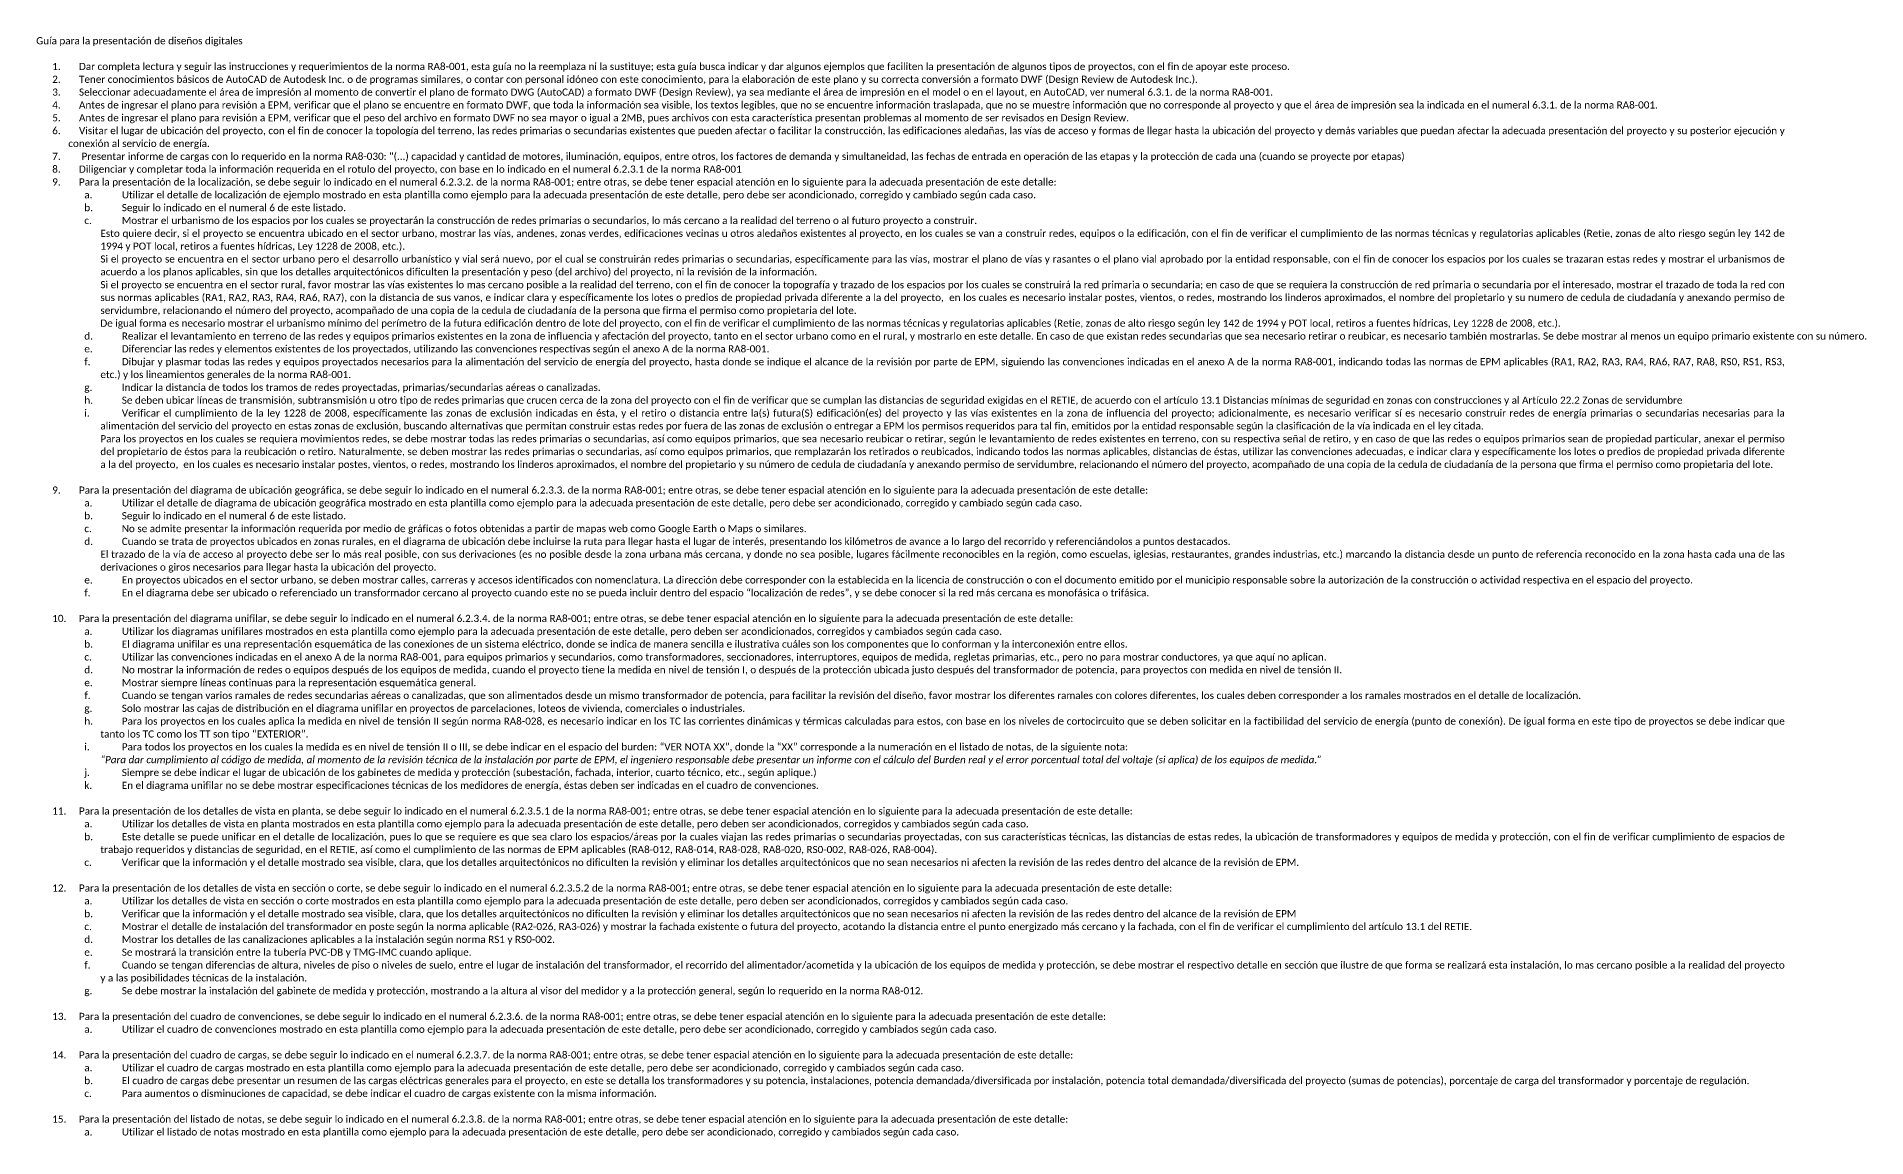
# Model space of a CAD drawing. Header units: millimetres. Extents: x 168 to 392, y 127 to 255.
# Drawn here: x 340.2 to 391.5, y 201.2 to 232 of the extents above; entities that cross this region are included whole.
import ezdxf

# ---------------------------------------------------------------- set-up
doc = ezdxf.new("R2010")
doc.units = ezdxf.units.MM
doc.layers.add('textos', color=7, linetype='Continuous', lineweight=13)
doc.styles.add('RomanS', font='romans.shx')

msp = doc.modelspace()

# ---------------------------------------------------------------- texts
at = {"layer": 'textos', "insert": (340.22047, 232.00252), "char_height": 0.3, "attachment_point": 1, "style": 'RomanS'}
msp.add_mtext_dynamic_manual_height_columns('\\pxa0.66667,sm1.07917,qj;{\\fCalibri|b0|i0|c0|p34;\\H0.66667x;\\C0;Guía para la presentación de diseños digitales\\P\\P\\pi-1.5,l3;1.^IDar completa lectura y seguir las instrucciones y requerimientos de la norma RA8-001, esta guía no la reemplaza ni la sustituye; esta guía busca indicar y dar algunos ejemplos que faciliten la presentación de algunos tipos de proyectos, con el fin de apoyar este proceso.\\P2.^ITener conocimientos básicos de AutoCAD de Autodesk Inc. o de programas similares, o contar con personal idóneo con este conocimiento, para la elaboración de este plano y su correcta conversión a formato DWF (Design Review de Autodesk Inc.).  \\P3.^ISeleccionar adecuadamente el área de impresión al momento de convertir el plano de formato DWG (AutoCAD) a formato DWF (Design Review), ya sea mediante el área de impresión en el model o en el layout, en AutoCAD, ver numeral 6.3.1. de la norma RA8-001.\\P4.^IAntes de ingresar el plano para revisión a EPM, verificar que el plano se encuentre en formato DWF, que toda la información sea visible, los textos legibles, que no se encuentre información traslapada, que no se muestre información que no corresponde al proyecto y que el área de impresión sea la indicada en el numeral 6.3.1. de la norma RA8-001.\\P5.^IAntes de ingresar el plano para revisión a EPM, verificar que el peso del archivo en formato DWF no sea mayor o igual a 2MB, pues archivos con esta característica presentan problemas al momento de ser revisados en Design Review. \\P6.^IVisitar el lugar de ubicación del proyecto, con el fin de conocer la topología del terreno, las redes primarias o secundarias existentes que pueden afectar o facilitar la construcción, las edificaciones aledañas, las vías de acceso y formas de llegar hasta la ubicación del proyecto y demás variables que puedan afectar la adecuada presentación del proyecto y su posterior ejecución y conexión al servicio de energía.\\P7.^I Presentar informe de cargas con lo requerido en la norma RA8-030: "(...) capacidad y cantidad de motores, iluminación, equipos, entre otros, los factores de demanda y simultaneidad, las fechas de entrada en operación de las etapas y la protección de cada una (cuando se proyecte por etapas)\\P8.^IDiligenciar y completar toda la información requerida en el rotulo del proyecto, con base en lo indicado en el numeral 6.2.3.1 de la norma RA8-001\\P9.^IPara la presentación de la localización, se debe seguir lo indicado en el numeral 6.2.3.2. de la norma RA8-001; entre otras, se debe tener espacial atención en lo siguiente para la adecuada presentación de este detalle:\\P\\pl6;a.^IUtilizar el detalle de localización de ejemplo mostrado en esta plantilla como ejemplo para la adecuada presentación de este detalle, pero debe ser acondicionado, corregido y cambiado según cada caso.\\Pb.^ISeguir lo indicado en el numeral 6 de este listado.\\Pc.^IMostrar el urbanismo de los espacios por los cuales se proyectarán la construcción de redes primarias o secundarios, lo más cercano a la realidad del terreno o al futuro proyecto a construir. \\P\\pi0;Esto quiere decir, si el proyecto se encuentra ubicado en el sector urbano, mostrar las vías, andenes, zonas verdes, edificaciones vecinas u otros aledaños existentes al proyecto, en los cuales se van a construir redes, equipos o la edificación, con el fin de verificar el cumplimiento de las normas técnicas y regulatorias aplicables (Retie, zonas de alto riesgo según ley 142 de 1994 y POT local, retiros a fuentes hídricas, Ley 1228 de 2008, etc.). \\PSi el proyecto se encuentra en el sector urbano pero el desarrollo urbanístico y vial será nuevo, por el cual se construirán redes primarias o secundarias, específicamente para las vías, mostrar el plano de vías y rasantes o el plano vial aprobado por la entidad responsable, con el fin de conocer los espacios por los cuales se trazaran estas redes y mostrar el urbanismos de acuerdo a los planos aplicables, sin que los detalles arquitectónicos dificulten la presentación y peso (del archivo) del proyecto, ni la revisión de la información. \\PSi el proyecto se encuentra en el sector rural, favor mostrar las vías existentes lo mas cercano posible a la realidad del terreno, con el fin de conocer la topografía y trazado de los espacios por los cuales se construirá la red primaria o secundaria; en caso de que se requiera la construcción de red primaria o secundaria por el interesado, mostrar el trazado de toda la red con sus normas aplicables (RA1, RA2, RA3, RA4, RA6, RA7), con la distancia de sus vanos, e indicar clara y específicamente los lotes o predios de propiedad privada diferente a la del proyecto,  en los cuales es necesario instalar postes, vientos, o redes, mostrando los linderos aproximados, el nombre del propietario y su numero de cedula de ciudadanía y anexando permiso de servidumbre, relacionando el número del proyecto, acompañado de una copia de la cedula de ciudadanía de la persona que firma el permiso como propietaria del lote. \\PDe igual forma es necesario mostrar el urbanismo mínimo del perímetro de la futura edificación dentro de lote del proyecto, con el fin de verificar el cumplimiento de las normas técnicas y regulatorias aplicables (Retie, zonas de alto riesgo según ley 142 de 1994 y POT local, retiros a fuentes hídricas, Ley 1228 de 2008, etc.). \\P\\pi-1.5;d.^IRealizar el levantamiento en terreno de las redes y equipos primarios existentes en la zona de influencia y afectación del proyecto, tanto en el sector urbano como en el rural, y mostrarlo en este detalle. En caso de que existan redes secundarias que sea necesario retirar o reubicar, es necesario también mostrarlas. Se debe mostrar al menos un equipo primario existente con su número.\\Pe.^IDiferenciar las redes y elementos existentes de los proyectados, utilizando las convenciones respectivas según el anexo A de la norma RA8-001.\\Pf.^IDibujar y plasmar todas las redes y equipos proyectados necesarios para la alimentación del servicio de energía del proyecto, hasta donde se indique el alcance de la revisión por parte de EPM, siguiendo las convenciones indicadas en el anexo A de la norma RA8-001, indicando todas las normas de EPM aplicables (RA1, RA2, RA3, RA4, RA6, RA7, RA8, RS0, RS1, RS3, etc.) y los lineamientos generales de la norma RA8-001.\\Pg.^IIndicar la distancia de todos los tramos de redes proyectadas, primarias/secundarias aéreas o canalizadas.\\Ph.^ISe deben ubicar líneas de transmisión, subtransmisión u otro tipo de redes primarias que crucen cerca de la zona del proyecto con el fin de verificar que se cumplan las distancias de seguridad exigidas en el RETIE, de acuerdo con el artículo 13.1 Distancias mínimas de seguridad en zonas con construcciones y al Artículo 22.2 Zonas de servidumbre\\Pi.^IVerificar el cumplimiento de la ley 1228 de 2008, específicamente las zonas de exclusión indicadas en ésta, y el retiro o distancia entre la(s) futura(S) edificación(es) del proyecto y las vías existentes en la zona de influencia del proyecto; adicionalmente, es necesario verificar sí es necesario construir redes de energía primarias o secundarias necesarias para la alimentación del servicio del proyecto en estas zonas de exclusión, buscando alternativas que permitan construir estas redes por fuera de las zonas de exclusión o entregar a EPM los permisos requeridos para tal fin, emitidos por la entidad responsable según la clasificación de la vía indicada en el ley citada.\\P\\pi0;Para los proyectos en los cuales se requiera movimientos redes, se debe mostrar todas las redes primarias o secundarias, así como equipos primarios, que sea necesario reubicar o retirar, según le levantamiento de redes existentes en terreno, con su respectiva señal de retiro, y en caso de que las redes o equipos primarios sean de propiedad particular, anexar el permiso del propietario de éstos para la reubicación o retiro. Naturalmente, se deben mostrar las redes primarias o secundarias, así como equipos primarios, que remplazarán los retirados o reubicados, indicando todos las normas aplicables, distancias de éstas, utilizar las convenciones adecuadas, e indicar clara y específicamente los lotes o predios de propiedad privada diferente a la del proyecto,  en los cuales es necesario instalar postes, vientos, o redes, mostrando los linderos aproximados, el nombre del propietario y su número de cedula de ciudadanía y anexando permiso de servidumbre, relacionando el número del proyecto, acompañado de una copia de la cedula de ciudadanía de la persona que firma el permiso como propietaria del lote. \\P\\pl0;\\P\\pi-1.5,l3;9.^IPara la presentación del diagrama de ubicación geográfica, se debe seguir lo indicado en el numeral 6.2.3.3. de la norma RA8-001; entre otras, se debe tener espacial atención en lo siguiente para la adecuada presentación de este detalle:\\P\\pl6;a.^IUtilizar el detalle de diagrama de ubicación geográfica mostrado en esta plantilla como ejemplo para la adecuada presentación de este detalle, pero debe ser acondicionado, corregido y cambiado según cada caso.\\Pb.^ISeguir lo indicado en el numeral 6 de este listado.\\Pc.^INo se admite presentar la información requerida por medio de gráficas o fotos obtenidas a partir de mapas web como Google Earth o Maps o similares.\\Pd.^ICuando se trata de proyectos ubicados en zonas rurales, en el diagrama de ubicación debe incluirse la ruta para llegar hasta el lugar de interés, presentando los kilómetros de avance a lo largo del recorrido y referenciándolos a puntos destacados. \\P\\pi0;El trazado de la vía de acceso al proyecto debe ser lo más real posible, con sus derivaciones (es no posible desde la zona urbana más cercana, y donde no sea posible, lugares fácilmente reconocibles en la región, como escuelas, iglesias, restaurantes, grandes industrias, etc.) marcando la distancia desde un punto de referencia reconocido en la zona hasta cada una de las derivaciones o giros necesarios para llegar hasta la ubicación del proyecto.\\P\\pi-1.5;e.^IEn proyectos ubicados en el sector urbano, se deben mostrar calles, carreras y accesos identificados con nomenclatura. La dirección debe corresponder con la establecida en la licencia de construcción o con el documento emitido por el municipio responsable sobre la autorización de la construcción o actividad respectiva en el espacio del proyecto.\\Pf.^IEn el diagrama debe ser ubicado o referenciado un transformador cercano al proyecto cuando este no se pueda incluir dentro del espacio “localización de redes”, y se debe conocer si la red más cercana es monofásica o trifásica.\\P\\pi0;\\P\\pi-1.5,l3;10.^IPara la presentación del diagrama unifilar, se debe seguir lo indicado en el numeral 6.2.3.4. de la norma RA8-001; entre otras, se debe tener espacial atención en lo siguiente para la adecuada presentación de este detalle:\\P\\pl6;a.^IUtilizar los diagramas unifilares mostrados en esta plantilla como ejemplo para la adecuada presentación de este detalle, pero deben ser acondicionados, corregidos y cambiados según cada caso.\\Pb.^IEl diagrama unifilar es una representación esquemática de las conexiones de un sistema eléctrico, donde se indica de manera sencilla e ilustrativa cuáles son los componentes que lo conforman y la interconexión entre ellos.\\Pc.^IUtilizar las convenciones indicadas en el anexo A de la norma RA8-001, para equipos primarios y secundarios, como transformadores, seccionadores, interruptores, equipos de medida, regletas primarias, etc., pero no para mostrar conductores, ya que aquí no aplican.\\Pd.^INo mostrar la información de redes o equipos después de los equipos de medida, cuando el proyecto tiene la medida en nivel de tensión I, o después de la protección ubicada justo después del transformador de potencia, para proyectos con medida en nivel de tensión II.\\Pe.^IMostrar siempre líneas continuas para la representación esquemática general.\\Pf.^ICuando se tengan varios ramales de redes secundarias aéreas o canalizadas, que son alimentados desde un mismo transformador de potencia, para facilitar la revisión del diseño, favor mostrar los diferentes ramales con colores diferentes, los cuales deben corresponder a los ramales mostrados en el detalle de localización.\\Pg.^ISolo mostrar las cajas de distribución en el diagrama unifilar en proyectos de parcelaciones, loteos de vivienda, comerciales o industriales.\\Ph.^IPara los proyectos en los cuales aplica la medida en nivel de tensión II según norma RA8-028, es necesario indicar en los TC las corrientes dinámicas y térmicas calculadas para estos, con base en los niveles de cortocircuito que se deben solicitar en la factibilidad del servicio de energía (punto de conexión). De igual forma en este tipo de proyectos se debe indicar que tanto los TC como los TT son tipo “EXTERIOR”.\\Pi.^IPara todos los proyectos en los cuales la medida es en nivel de tensión II o III, se debe indicar en el espacio del burden: “VER NOTA XX”, donde la “XX” corresponde a la numeración en el listado de notas, de la siguiente nota:\\P\\pi0;\\fCalibri|b0|i1|c0|p34;“Para dar cumplimiento al código de medida, al momento de la revisión técnica de la instalación por parte de EPM, el ingeniero responsable debe presentar un informe con el cálculo del Burden real y el error porcentual total del voltaje (si aplica) de los equipos de medida.”\\P\\pi-1.5;\\fCalibri|b0|i0|c0|p34;j.^ISiempre se debe indicar el lugar de ubicación de los gabinetes de medida y protección (subestación, fachada, interior, cuarto técnico, etc., según aplique.)\\Pk.^IEn el diagrama unifilar no se debe mostrar especificaciones técnicas de los medidores de energía, éstas deben ser indicadas en el cuadro de convenciones.\\P\\pi0;\\P\\pi-1.5,l3;11.^IPara la presentación de los detalles de vista en planta, se debe seguir lo indicado en el numeral 6.2.3.5.1 de la norma RA8-001; entre otras, se debe tener espacial atención en lo siguiente para la adecuada presentación de este detalle:\\P\\pl6;a.^IUtilizar los detalles de vista en planta mostrados en esta plantilla como ejemplo para la adecuada presentación de este detalle, pero deben ser acondicionados, corregidos y cambiados según cada caso.\\Pb.^IEste detalle se puede unificar en el detalle de localización, pues lo que se requiere es que sea claro los espacios/áreas por la cuales viajan las redes primarias o secundarias proyectadas, con sus características técnicas, las distancias de estas redes, la ubicación de transformadores y equipos de medida y protección, con el fin de verificar cumplimiento de espacios de trabajo requeridos y distancias de seguridad, en el RETIE, así como el cumplimiento de las normas de EPM aplicables (RA8-012, RA8-014, RA8-028, RA8-020, RS0-002, RA8-026, RA8-004).\\Pc.^IVerificar que la información y el detalle mostrado sea visible, clara, que los detalles arquitectónicos no dificulten la revisión y eliminar los detalles arquitectónicos que no sean necesarios ni afecten la revisión de las redes dentro del alcance de la revisión de EPM.\\P\\pi0;\\P\\pi-1.5,l3;12.^IPara la presentación de los detalles de vista en sección o corte, se debe seguir lo indicado en el numeral 6.2.3.5.2 de la norma RA8-001; entre otras, se debe tener espacial atención en lo siguiente para la adecuada presentación de este detalle:\\P\\pl6;a.^IUtilizar los detalles de vista en sección o corte mostrados en esta plantilla como ejemplo para la adecuada presentación de este detalle, pero deben ser acondicionados, corregidos y cambiados según cada caso.\\Pb.^IVerificar que la información y el detalle mostrado sea visible, clara, que los detalles arquitectónicos no dificulten la revisión y eliminar los detalles arquitectónicos que no sean necesarios ni afecten la revisión de las redes dentro del alcance de la revisión de EPM\\Pc.^IMostrar el detalle de instalación del transformador en poste según la norma aplicable (RA2-026, RA3-026) y mostrar la fachada existente o futura del proyecto, acotando la distancia entre el punto energizado más cercano y la fachada, con el fin de verificar el cumplimiento del artículo 13.1 del RETIE.\\Pd.^IMostrar los detalles de las canalizaciones aplicables a la instalación según norma RS1 y RS0-002.\\Pe.^ISe mostrará la transición entre la tubería PVC-DB y TMG-IMC cuando aplique.\\Pf.^ICuando se tengan diferencias de altura, niveles de piso o niveles de suelo, entre el lugar de instalación del transformador, el recorrido del alimentador/acometida y la ubicación de los equipos de medida y protección, se debe mostrar el respectivo detalle en sección que ilustre de que forma se realizará esta instalación, lo mas cercano posible a la realidad del proyecto y a las posibilidades técnicas de la instalación.\\Pg.^ISe debe mostrar la instalación del gabinete de medida y protección, mostrando a la altura al visor del medidor y a la protección general, según lo requerido en la norma RA8-012.\\P\\pi0;\\P\\pi-1.5,l3;13.^IPara la presentación del cuadro de convenciones, se debe seguir lo indicado en el numeral 6.2.3.6. de la norma RA8-001; entre otras, se debe tener espacial atención en lo siguiente para la adecuada presentación de este detalle:\\P\\pl6;a.^IUtilizar el cuadro de convenciones mostrado en esta plantilla como ejemplo para la adecuada presentación de este detalle, pero debe ser acondicionado, corregido y cambiados según cada caso.\\P\\pi0,l0;\\P\\pi-1.5,l3;14.^IPara la presentación del cuadro de cargas, se debe seguir lo indicado en el numeral 6.2.3.7. de la norma RA8-001; entre otras, se debe tener espacial atención en lo siguiente para la adecuada presentación de este detalle:\\P\\pl6;a.^IUtilizar el cuadro de cargas mostrado en esta plantilla como ejemplo para la adecuada presentación de este detalle, pero debe ser acondicionado, corregido y cambiados según cada caso.\\Pb.^IEl cuadro de cargas debe presentar un resumen de las cargas eléctricas generales para el proyecto, en este se detalla los transformadores y su potencia, instalaciones, potencia demandada/diversificada por instalación, potencia total demandada/diversificada del proyecto (sumas de potencias), porcentaje de carga del transformador y porcentaje de regulación.\\Pc.^IPara aumentos o disminuciones de capacidad, se debe indicar el cuadro de cargas existente con la misma información.\\P\\pi0,l0;\\P\\pi-1.5,l3;15.^IPara la presentación del listado de notas, se debe seguir lo indicado en el numeral 6.2.3.8. de la norma RA8-001; entre otras, se debe tener espacial atención en lo siguiente para la adecuada presentación de este detalle:\\P\\pl6;a.^IUtilizar el listado de notas mostrado en esta plantilla como ejemplo para la adecuada presentación de este detalle, pero debe ser acondicionado, corregido y cambiados según cada caso.\\P\\pi0,l0;\\P\\P\\P\\H3.75002x;\\P }', width=48.8662725, gutter_width=12.5, heights=[434.75931], dxfattribs=at)

doc.saveas('drawing.dxf')
